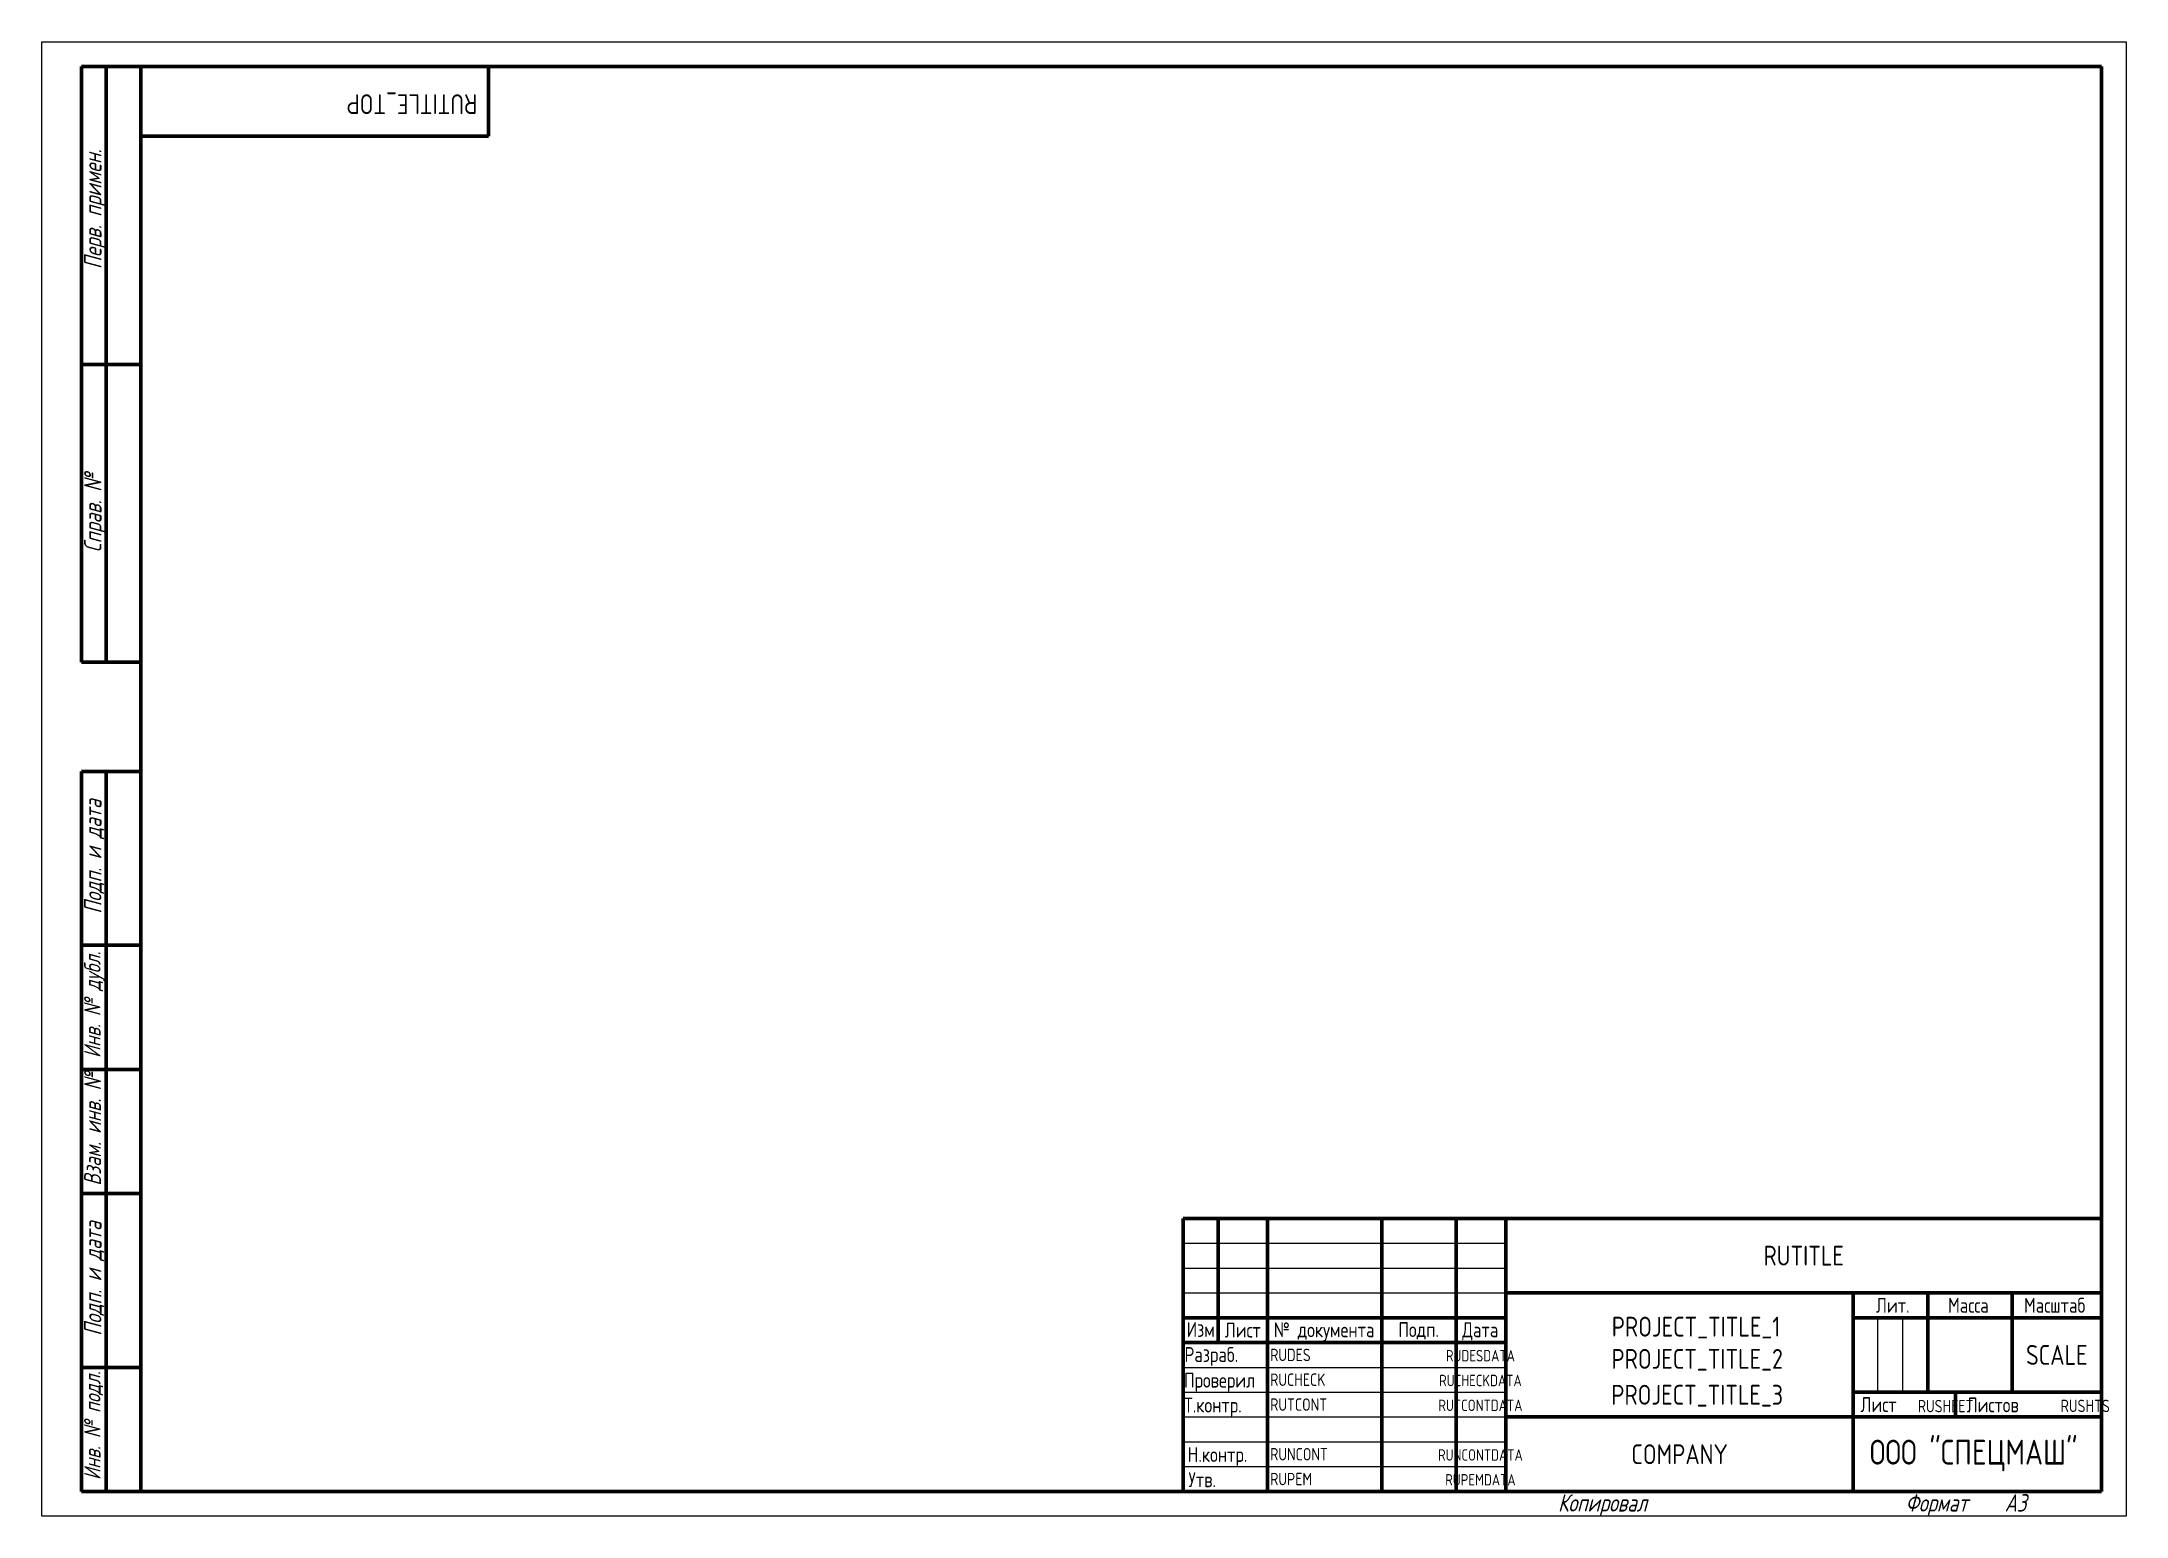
# Model space of a CAD drawing. Header units: millimetres. Extents: x -1042 to 400, y -5 to 459.
# Drawn here: x -20 to 400, y -5 to 292 of the extents above; entities that cross this region are included whole.
import ezdxf
from ezdxf.enums import TextEntityAlignment as Align

# ---------------------------------------------------------------- set-up
doc = ezdxf.new("R2010")
doc.units = ezdxf.units.MM
doc.linetypes.add('K5LT_BASIC', pattern=[0])
doc.linetypes.add('K5LT_THIN', pattern=[0])
for name, color, linetype in [('BORDER_TEXT', 7, 'Continuous'), ('TEXT', 4, 'Continuous'), ('TEXT_TRANSLATION_EN', 51, 'Continuous'), ('TITLE_TEXT', 7, 'Continuous')]:
    doc.layers.add(name, color=color, linetype=linetype)
doc.styles.get("Standard").update_dxf_attribs({"font": 'GOST_A.TTF'})

msp = doc.modelspace()

# ---------------------------------------------------------------- texts
at = {"color": 7, "attachment_point": 1, "rotation": 90}
for s, insert, char_height in [('\\H3.5;\\W0.965;\\Q15;\\Q15;Перв. примен.', (-11.45, 246.21), 2.5), ('\\H3.5;\\W0.965;\\Q15;\\Q15;Справ. №', (-11.45, 189.14), 2.5), ('\\H3.5;\\W0.965;\\Q15;\\Q15;Подп. и дата', (-11.45, 116.35), 2.5), ('{\\Q15;\\W0.965;Инв. № дубл.}', (-11.45, 87.31), 3.3), ('{\\Q15;\\W0.965;Взам. инв. №}', (-11.45, 61.58), 3.4), ('\\H3.5;\\W0.965;\\Q15;\\Q15;Подп. и дата', (-11.45, 31.35), 2.5), ('{\\Q15;\\W0.965;Инв. № подл.}', (-11.45, 2.31), 3.3)]:
    msp.add_mtext(s, dxfattribs=dict(at, insert=insert, char_height=char_height))
at = {"color": 7, "char_height": 2.5, "attachment_point": 1}
for s, insert in [('\\H3.5;\\W0.965;\\Q15;\\Q15;Копировал', (285.5, -0.55)), ('\\H3.5;\\W0.965;\\Q15;\\Q15;Формат', (355.5, -0.55)), ('\\H3.5;\\W0.965;\\Q15;\\Q15;A3', (375.5, -0.55))]:
    msp.add_mtext(s, dxfattribs=dict(at, insert=insert))
at = {"layer": 'BORDER_TEXT', "color": 7}
for s, height, p in [('Лит. ', 3, (353.72, 37.5)), ('Масса ', 3, (368.94, 37.5)), ('Масштаб ', 3, (386.33, 37.5)), ('Изм', 3, (213.52, 32.62)), ('Лист', 3, (222, 32.5)), ('№ документа ', 3, (239.15, 32.56)), ('Подп. ', 3, (258.19, 32.6)), ('Дата ', 3, (270.6, 32.56)), ('Разраб. ', 3, (216.43, 27.57)), ('Проверил ', 3, (218.08, 22.41)), ('Т.контр. ', 3, (216.75, 17.4)), ('Лист ', 3, (350.85, 17.5)), ('Листов ', 3, (373.86, 17.44)), ('Н.контр. ', 3, (217.67, 7.44)), ('ООО "СПЕЦМАШ" ', 5, (370.53, 7.91)), ('Утв. ', 3, (214.6, 2.36))]:
    msp.add_text(s, height=height, dxfattribs=at).set_placement(p, align=Align.MIDDLE_CENTER)
for tag, text, height, p in [('RUTITLE', '---', 4, (335, 47.5)), ('PROJECT_TITLE_2', '---', 4, (313.54, 26.7)), ('PROJECT_TITLE_3', '---', 4, (313.54, 19.47)), ('RUSHEET', '1', 2.5, (363.59, 17.19)), ('RUSHTS', '1', 2.5, (391.73, 17.23)), ('COMPANY', '---', 4, (310, 7.5))]:
    msp.add_attdef(tag, text=text, height=height, dxfattribs=at).set_placement(p, align=Align.MIDDLE_CENTER)
msp.add_attdef('PROJECT_TITLE_1', text='---', height=4, dxfattribs=at).set_placement((313.31, 35.19), align=Align.TOP_CENTER)
at = {"layer": 'TEXT', "color": 7, "lineweight": 5}
for tag, p in [('RUDES', (227.5, 27.5)), ('RUCHECK', (227.5, 22.5)), ('RUTCONT', (227.5, 17.5)), ('RUNCONT', (227.5, 7.5)), ('RUPEM', (227.5, 2.5))]:
    msp.add_attdef(tag, text='', height=2.5, dxfattribs=at).set_placement(p, align=Align.MIDDLE_LEFT)
for tag, p in [('RUDESDATA', (269.87, 27.34)), ('RUCHECKDATA', (269.87, 22.35)), ('RUTCONTDATA', (269.87, 17.35)), ('RUNCONTDATA', (269.87, 7.35)), ('RUPEMDATA', (269.87, 2.35))]:
    msp.add_attdef(tag, text='', height=2.3, dxfattribs=at).set_placement(p, align=Align.MIDDLE_CENTER)
at = {"layer": 'TEXT_TRANSLATION_EN', "color": 7}
msp.add_attdef('SCALE', text='Не применимо', height=4, dxfattribs=at).set_placement((386, 27.5), align=Align.MIDDLE_CENTER)
at = {"layer": 'TITLE_TEXT', "color": 7, "lineweight": 30}
msp.add_attdef('RUTITLE_TOP', text='Project Name', height=4, rotation=180, dxfattribs=at).set_placement((67.76, 279.43), align=Align.MIDDLE_LEFT)

# ---------------------------------------------------------------- linework, layer by layer
at = {"color": 7, "linetype": 'K5LT_THIN', "lineweight": 18}
for p, q in [((-20, -5), (-20, 292)), ((-20, 292), (400, 292)), ((400, 292), (400, -5)), ((210, 50), (275, 50)), ((210, 45), (275, 45)), ((210, 40), (275, 40)), ((349.96, 20), (349.96, 35)), ((354.98, 20), (354.98, 35)), ((210, 25), (275, 25)), ((210, 20), (275, 20)), ((210, 15), (275, 15)), ((210, 10), (275, 10)), ((210, 5), (275, 5)), ((400, -5), (-20, -5))]:
    msp.add_line(p, q, dxfattribs=at)
at = {"color": 7, "linetype": 'K5LT_BASIC', "lineweight": 60}
for p, q in [((-12, 167), (-12, 287)), ((0, 287), (-12, 287)), ((-7, 167), (-7, 287)), ((0, 0), (0, 287)), ((0, 287), (395, 287)), ((70, 287), (70, 273)), ((395, 287), (395, 0)), ((70, 273), (0, 273)), ((0, 227), (-12, 227)), ((0, 167), (-12, 167)), ((-12, 0), (-12, 145)), ((0, 145), (-12, 145)), ((-7, 0), (-7, 145)), ((0, 110), (-12, 110)), ((0, 85), (-12, 85)), ((0, 60), (-12, 60)), ((210, 55), (395, 55)), ((210, 0), (210, 55)), ((217, 30), (217, 55)), ((227, 0), (227, 55)), ((250, 0), (250, 55)), ((265, 0), (265, 55)), ((275, 0), (275, 55)), ((275, 40), (395, 40)), ((345, 0), (345, 40)), ((360, 20), (360, 40)), ((377, 20), (377, 40)), ((210, 35), (275, 35)), ((345, 35), (360, 35)), ((360, 35), (395, 35)), ((210, 30), (275, 30)), ((0, 25), (-12, 25)), ((345, 20), (395, 20)), ((365.57, 15), (365.57, 20)), ((275, 15), (345, 15)), ((345, 15), (395, 15)), ((0, 0), (-12, 0)), ((395, 0), (0, 0))]:
    msp.add_line(p, q, dxfattribs=at)
msp.add_line((345, 40), (275, 40))

msp.set_redraw_order([(e.dxf.handle, doc.entitydb.next_handle()) for e in msp.query("TEXT MTEXT ATTDEF DIMENSION ARC_DIMENSION")])  # texts and dimensions are drawn at this point

doc.saveas('drawing.dxf')
